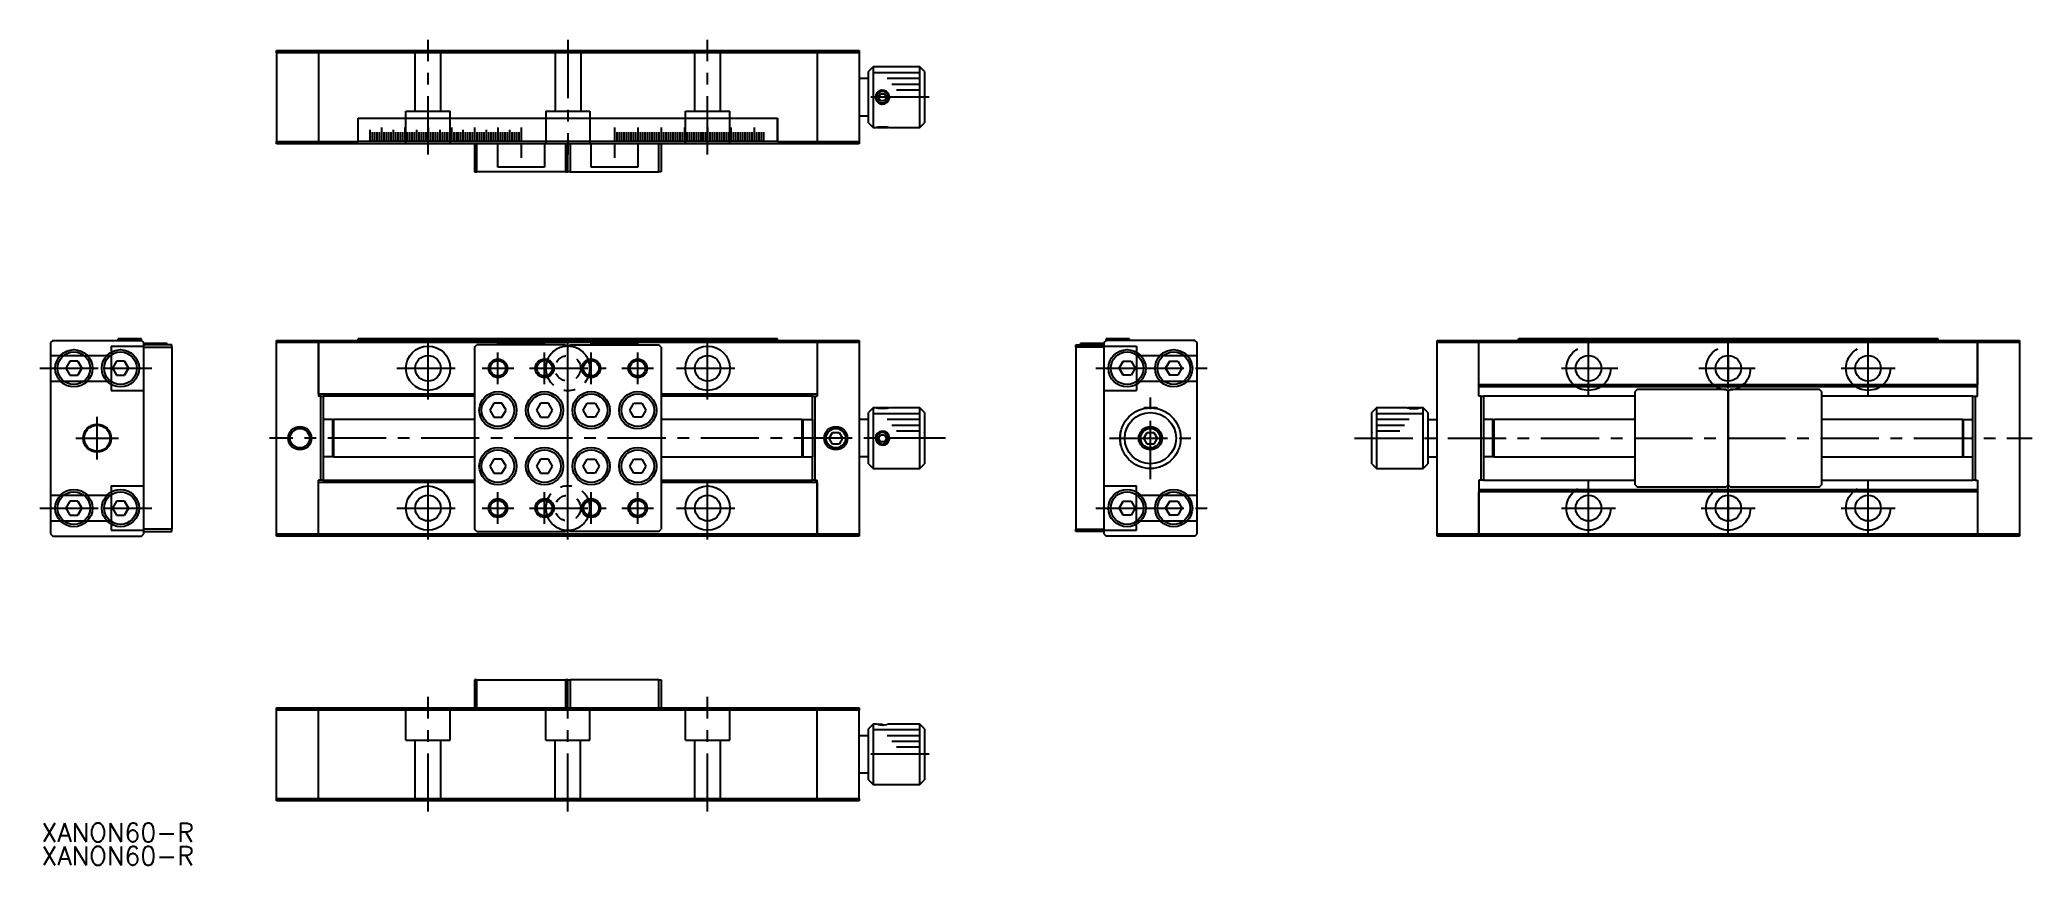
# Model space of a CAD drawing. Extents: x 15 to 442, y 13 to 190.
import ezdxf

# ---------------------------------------------------------------- set-up
doc = ezdxf.new("R2010")
doc.units = 0
doc.header["$LTSCALE"] = 10
for name, pattern in [('CENTER', [2, 1.25, -0.25, 0.25, -0.25]), ('DASHED', [3.5, 2, -1.5]), ('DOT', [0.5, 0.25, -0.25])]:
    doc.linetypes.add(name, pattern=pattern)
doc.layers.get('0').update_dxf_attribs({"linetype": 'CONTINUOUS'})
doc.layers.add('CENTER', color=1, linetype='CENTER')
doc.styles.get("Standard").update_dxf_attribs({"font": 'txt.shx', "bigfont": '@extfont2.shx'})

msp = doc.modelspace()

# ---------------------------------------------------------------- texts
at = {"color": 7, "linetype": 'CONTINUOUS'}
for p in [(15.017969, 18.216667), (15.017969, 13.216667)]:
    msp.add_text('XANON60-R', height=4, dxfattribs=at).set_placement(p)

# ---------------------------------------------------------------- blocks, each defined once
blk = doc.blocks.new('AID1672')
at = {"color": 3, "linetype": 'DOT'}
for centre in [(127.997011, 119.825), (127.997011, 89.825)]:
    blk.add_circle(centre, 2.75, dxfattribs=at)
blk = doc.blocks.new('AID1677')
at = {"color": 3, "linetype": 'DOT'}
blk.add_arc((127.997011, 89.825), 4.75, 19.265464, 160.734536, dxfattribs=at)
blk = doc.blocks.new('AID1680')
at = {"color": 3, "linetype": 'DOT'}
blk.add_arc((127.997011, 119.825), 4.75, 199.265465, 340.734535, dxfattribs=at)

# ---------------------------------------------------------------- linework, layer by layer
at = {"color": 7, "linetype": 'CONTINUOUS'}
for p, q in [((65.497011, 188), (74.497011, 188)), ((65.497011, 187.5), (65.497011, 188)), ((74.497011, 187.5), (65.497011, 187.5)), ((65.497011, 187.5), (65.497011, 168.5)), ((74.497011, 188), (74.497011, 187.5)), ((74.497011, 187.5), (74.497011, 188)), ((74.497011, 188), (181.497011, 188)), ((74.497011, 187.5), (74.497011, 185)), ((181.497011, 187.5), (74.497011, 187.5)), ((74.497011, 187.5), (74.497011, 168.5)), ((74.497011, 185), (74.497011, 181)), ((181.497011, 188), (190.497011, 188)), ((181.497011, 187.5), (181.497011, 188)), ((181.497011, 188), (181.497011, 187.5)), ((190.497011, 187.5), (181.497011, 187.5)), ((181.497011, 187.5), (181.497011, 185)), ((181.497011, 187.5), (181.497011, 168.5)), ((181.497011, 185), (181.497011, 181)), ((190.497011, 188), (190.497011, 187.5)), ((190.497011, 187.5), (190.497011, 168.5)), ((193.497011, 184.5), (192.497011, 183.5)), ((193.497011, 184.5), (193.497011, 171.5)), ((203.497011, 184.5), (193.497011, 184.5)), ((203.497011, 171.5), (203.497011, 184.5)), ((204.497011, 183.5), (203.497011, 184.5)), ((74.497011, 181), (74.497011, 175)), ((181.497011, 181), (181.497011, 175)), ((192.497011, 182), (190.497011, 182)), ((192.497011, 172.5), (192.497011, 183.5)), ((204.497011, 183.5), (204.497011, 172.5)), ((194.630986, 178), (195.063999, 178.75)), ((195.063999, 177.25), (194.630986, 178)), ((195.063999, 178.75), (195.930024, 178.75)), ((195.930024, 177.25), (195.063999, 177.25)), ((195.930024, 178.75), (196.363037, 178)), ((196.363037, 178), (195.930024, 177.25)), ((196.746988, 178.007587), (196.741029, 178.122152)), ((196.746524, 177.965102), (196.746988, 178.007587)), ((74.497011, 175), (74.497011, 171)), ((82.997011, 168.5), (82.997011, 173.5)), ((82.997011, 173.5), (172.997011, 173.5)), ((172.997011, 173.5), (172.997011, 168.5)), ((172.997011, 168.5), (172.997011, 173.5)), ((181.497011, 175), (181.497011, 171)), ((190.497011, 174), (192.497011, 174)), ((192.497011, 172.5), (193.497011, 171.5)), ((193.497011, 171.5), (193.997353, 171.5)), ((194.211196, 171.5), (194.240074, 171.485561)), ((194.240074, 171.485561), (194.240227, 171.485484)), ((194.240227, 171.485484), (194.247011, 171.482092)), ((194.247011, 171.482092), (194.254027, 171.482092)), ((194.254027, 171.482092), (195.497011, 171.482092)), ((194.564868, 171.607092), (196.42918, 171.607092)), ((195.497011, 171.482092), (196.747011, 171.482092)), ((196.747011, 171.482092), (196.752903, 171.485038)), ((196.752903, 171.485038), (196.753787, 171.48548)), ((196.753787, 171.48548), (196.782827, 171.5)), ((196.996739, 171.5), (203.497011, 171.5)), ((203.497011, 171.5), (204.497011, 172.5)), ((65.497011, 168.5), (74.497011, 168.5)), ((65.497011, 168), (65.497011, 168.5)), ((74.497011, 168), (65.497011, 168)), ((74.497011, 171), (74.497011, 168.5)), ((74.497011, 168.5), (74.497011, 168)), ((74.497011, 168), (74.497011, 168.5)), ((74.497011, 168.5), (82.987011, 168.5)), ((181.497011, 168), (74.497011, 168)), ((85.497011, 168.5), (82.997011, 168.5)), ((85.997011, 168.5), (85.497011, 168.5)), ((86.497011, 168.5), (85.997011, 168.5)), ((86.997011, 168.5), (86.497011, 168.5)), ((87.497011, 168.5), (86.997011, 168.5)), ((87.997011, 168.5), (87.497011, 168.5)), ((88.497011, 168.5), (87.997011, 168.5)), ((88.997011, 168.5), (88.497011, 168.5)), ((89.497011, 168.5), (88.997011, 168.5)), ((89.997011, 168.5), (89.497011, 168.5)), ((90.497011, 168.5), (89.997011, 168.5)), ((90.997011, 168.5), (90.497011, 168.5)), ((91.497011, 168.5), (90.997011, 168.5)), ((91.997011, 168.5), (91.497011, 168.5)), ((92.497011, 168.5), (91.997011, 168.5)), ((92.997011, 168.5), (92.497011, 168.5)), ((93.497011, 168.5), (92.997011, 168.5)), ((93.997011, 168.5), (93.497011, 168.5)), ((94.497011, 168.5), (93.997011, 168.5)), ((94.997011, 168.5), (94.497011, 168.5)), ((95.497011, 168.5), (94.997011, 168.5)), ((95.997011, 168.5), (95.497011, 168.5)), ((96.497011, 168.5), (95.997011, 168.5)), ((96.997011, 168.5), (96.497011, 168.5)), ((97.497011, 168.5), (96.997011, 168.5)), ((97.997011, 168.5), (97.497011, 168.5)), ((98.497011, 168.5), (97.997011, 168.5)), ((98.997011, 168.5), (98.497011, 168.5)), ((99.497011, 168.5), (98.997011, 168.5)), ((99.997011, 168.5), (99.497011, 168.5)), ((100.497011, 168.5), (99.997011, 168.5)), ((100.997011, 168.5), (100.497011, 168.5)), ((101.497011, 168.5), (100.997011, 168.5)), ((101.997011, 168.5), (101.497011, 168.5)), ((102.497011, 168.5), (101.997011, 168.5)), ((102.997011, 168.5), (102.497011, 168.5)), ((103.497011, 168.5), (102.997011, 168.5)), ((103.997011, 168.5), (103.497011, 168.5)), ((104.497011, 168.5), (103.997011, 168.5)), ((104.997011, 168.5), (104.497011, 168.5)), ((105.497011, 168.5), (104.997011, 168.5)), ((105.997011, 168.5), (105.497011, 168.5)), ((106.497011, 168.5), (105.997011, 168.5)), ((106.997011, 168.5), (106.497011, 168.5)), ((107.497011, 168.5), (106.997011, 168.5)), ((107.997011, 168.5), (107.497011, 168.5)), ((108.497011, 168.5), (107.997011, 168.5)), ((107.997011, 168), (107.997011, 162)), ((108.997011, 168.5), (108.497011, 168.5)), ((108.497011, 162), (108.497011, 168)), ((109.497011, 168.5), (108.997011, 168.5)), ((109.997011, 168.5), (109.497011, 168.5)), ((110.497011, 168.5), (109.997011, 168.5)), ((110.997011, 168.5), (110.497011, 168.5)), ((111.497011, 168.5), (110.997011, 168.5)), ((111.997011, 168.5), (111.497011, 168.5)), ((112.497011, 168.5), (111.997011, 168.5)), ((112.997011, 168.5), (112.497011, 168.5)), ((113.497011, 168.5), (112.997011, 168.5)), ((112.997011, 163), (112.997011, 168)), ((113.997011, 168.5), (113.497011, 168.5)), ((114.497011, 168.5), (113.997011, 168.5)), ((114.997011, 168.5), (114.497011, 168.5)), ((115.497011, 168.5), (114.997011, 168.5)), ((115.997011, 168.5), (115.497011, 168.5)), ((116.497011, 168.5), (115.997011, 168.5)), ((116.997011, 168.5), (116.497011, 168.5)), ((117.497011, 168.5), (116.997011, 168.5)), ((117.997011, 168.5), (117.497011, 168.5)), ((137.997011, 168.5), (117.997011, 168.5)), ((122.997011, 168), (122.997011, 163)), ((127.497011, 168), (127.497011, 162)), ((127.997011, 162), (127.997011, 168)), ((127.997011, 162), (127.997011, 168)), ((128.497011, 168), (128.497011, 162)), ((132.997011, 163), (132.997011, 168)), ((138.497011, 168.5), (137.997011, 168.5)), ((138.997011, 168.5), (138.497011, 168.5)), ((139.497011, 168.5), (138.997011, 168.5)), ((139.997011, 168.5), (139.497011, 168.5)), ((140.497011, 168.5), (139.997011, 168.5)), ((140.997011, 168.5), (140.497011, 168.5)), ((141.497011, 168.5), (140.997011, 168.5)), ((141.997011, 168.5), (141.497011, 168.5)), ((142.497011, 168.5), (141.997011, 168.5)), ((142.997011, 168.5), (142.497011, 168.5)), ((143.497011, 168.5), (142.997011, 168.5)), ((142.997011, 168), (142.997011, 163)), ((143.997011, 168.5), (143.497011, 168.5)), ((144.497011, 168.5), (143.997011, 168.5)), ((144.997011, 168.5), (144.497011, 168.5)), ((145.497011, 168.5), (144.997011, 168.5)), ((145.997011, 168.5), (145.497011, 168.5)), ((146.497011, 168.5), (145.997011, 168.5)), ((146.997011, 168.5), (146.497011, 168.5)), ((147.497011, 168.5), (146.997011, 168.5)), ((147.997011, 168.5), (147.497011, 168.5)), ((147.497011, 162), (147.497011, 168)), ((148.497011, 168.5), (147.997011, 168.5)), ((147.997011, 168), (147.997011, 162)), ((148.997011, 168.5), (148.497011, 168.5)), ((149.497011, 168.5), (148.997011, 168.5)), ((149.997011, 168.5), (149.497011, 168.5)), ((150.497011, 168.5), (149.997011, 168.5)), ((150.997011, 168.5), (150.497011, 168.5)), ((151.497011, 168.5), (150.997011, 168.5)), ((151.997011, 168.5), (151.497011, 168.5)), ((152.497011, 168.5), (151.997011, 168.5)), ((152.997011, 168.5), (152.497011, 168.5)), ((153.497011, 168.5), (152.997011, 168.5)), ((153.997011, 168.5), (153.497011, 168.5)), ((154.497011, 168.5), (153.997011, 168.5)), ((154.997011, 168.5), (154.497011, 168.5)), ((155.497011, 168.5), (154.997011, 168.5)), ((155.997011, 168.5), (155.497011, 168.5)), ((156.497011, 168.5), (155.997011, 168.5)), ((156.997011, 168.5), (156.497011, 168.5)), ((157.497011, 168.5), (156.997011, 168.5)), ((157.997011, 168.5), (157.497011, 168.5)), ((158.497011, 168.5), (157.997011, 168.5)), ((158.997011, 168.5), (158.497011, 168.5)), ((159.497011, 168.5), (158.997011, 168.5)), ((159.997011, 168.5), (159.497011, 168.5)), ((160.497011, 168.5), (159.997011, 168.5)), ((160.997011, 168.5), (160.497011, 168.5)), ((161.497011, 168.5), (160.997011, 168.5)), ((161.997011, 168.5), (161.497011, 168.5)), ((162.497011, 168.5), (161.997011, 168.5)), ((162.997011, 168.5), (162.497011, 168.5)), ((163.497011, 168.5), (162.997011, 168.5)), ((163.997011, 168.5), (163.497011, 168.5)), ((164.497011, 168.5), (163.997011, 168.5)), ((164.997011, 168.5), (164.497011, 168.5)), ((165.497011, 168.5), (164.997011, 168.5)), ((165.997011, 168.5), (165.497011, 168.5)), ((166.497011, 168.5), (165.997011, 168.5)), ((166.997011, 168.5), (166.497011, 168.5)), ((167.497011, 168.5), (166.997011, 168.5)), ((167.997011, 168.5), (167.497011, 168.5)), ((168.497011, 168.5), (167.997011, 168.5)), ((168.997011, 168.5), (168.497011, 168.5)), ((169.497011, 168.5), (168.997011, 168.5)), ((169.997011, 168.5), (169.497011, 168.5)), ((172.997011, 168.5), (169.997011, 168.5)), ((173.007011, 168.5), (181.497011, 168.5)), ((181.497011, 171), (181.497011, 168.5)), ((181.497011, 168.5), (190.497011, 168.5)), ((181.497011, 168), (181.497011, 168.5)), ((181.497011, 168.5), (181.497011, 168)), ((190.497011, 168), (181.497011, 168)), ((190.497011, 168.5), (190.497011, 168)), ((122.997011, 163), (112.997011, 163)), ((142.997011, 163), (132.997011, 163)), ((107.997011, 162), (108.497011, 162)), ((127.497011, 162), (108.497011, 162)), ((127.497011, 162), (127.997011, 162)), ((128.497011, 162), (127.997011, 162)), ((128.497011, 162), (147.497011, 162)), ((147.997011, 162), (147.497011, 162)), ((17.5, 125.825), (17, 125.325)), ((17, 125.325), (17, 84.325)), ((17.5, 125.825), (36.5, 125.825)), ((31.5, 126.125), (31.971875, 126.125)), ((36.5, 126.125), (31.5, 126.125)), ((31.5, 125.825), (31.5, 126.125)), ((32.022737, 126.125), (31.894792, 126.125)), ((31.894792, 126.125), (31.971819, 126.125)), ((32.0228, 126.125), (31.9, 126.125)), ((31.971817, 126.125), (31.9, 126.125)), ((31.9, 126.125), (32.022681, 126.125)), ((32.115234, 126.125), (31.9, 126.125)), ((31.9, 126.125), (32.019275, 126.125)), ((32.019312, 126.125), (31.9, 126.125)), ((31.9, 126.125), (32.019852, 126.125)), ((31.9, 126.125), (31.990262, 126.125)), ((31.9, 126.125), (31.989758, 126.125)), ((32.019312, 126.125), (31.9, 126.125)), ((31.9, 126.125), (31.989145, 126.125)), ((32.018048, 126.125), (31.9, 126.125)), ((31.903409, 126.125), (32.019023, 126.125)), ((32.019001, 126.125), (31.903409, 126.125)), ((31.903409, 126.125), (32.019023, 126.125)), ((32.019001, 126.125), (31.903409, 126.125)), ((31.903409, 126.125), (32.019023, 126.125)), ((32.019001, 126.125), (31.903409, 126.125)), ((31.903409, 126.125), (32.019023, 126.125)), ((32.019001, 126.125), (31.903409, 126.125)), ((31.903409, 126.125), (31.989467, 126.125)), ((32.017569, 126.125), (31.903409, 126.125)), ((31.903409, 126.125), (31.989467, 126.125)), ((32.017569, 126.125), (31.903409, 126.125)), ((31.903409, 126.125), (31.989467, 126.125)), ((32.019001, 126.125), (31.903409, 126.125)), ((31.906818, 126.125), (32.036329, 126.125)), ((33.1, 126.125), (31.906818, 126.125)), ((31.906818, 126.125), (32.01899, 126.125)), ((32.019039, 126.125), (31.906818, 126.125)), ((31.906818, 126.125), (32.01899, 126.125)), ((32.019039, 126.125), (31.906818, 126.125)), ((31.906818, 126.125), (31.986152, 126.125)), ((32.001154, 126.125), (31.906818, 126.125)), ((31.906818, 126.125), (31.986152, 126.125)), ((32.019131, 126.125), (31.906818, 126.125)), ((31.906818, 126.125), (31.986152, 126.125)), ((32.019039, 126.125), (31.906818, 126.125)), ((31.910227, 126.125), (32.022727, 126.125)), ((32.022727, 126.125), (31.910227, 126.125)), ((31.910227, 126.125), (32.022727, 126.125)), ((32.022727, 126.125), (31.910227, 126.125)), ((31.910227, 126.125), (31.971875, 126.125)), ((31.971875, 126.125), (31.910227, 126.125)), ((31.910227, 126.125), (31.971875, 126.125)), ((31.971875, 126.125), (31.910227, 126.125)), ((31.917045, 126.125), (32.022727, 126.125)), ((32.022727, 126.125), (31.917045, 126.125)), ((31.917045, 126.125), (31.971875, 126.125)), ((31.971875, 126.125), (31.917045, 126.125)), ((32.967072, 126.125), (32.974412, 126.125)), ((33.089773, 126.125), (32.969818, 126.125)), ((33.093181, 126.125), (32.970382, 126.125)), ((33.1, 126.125), (32.970401, 126.125)), ((33.1, 126.125), (32.970401, 126.125)), ((33.1, 126.125), (32.970401, 126.125)), ((33.1, 126.125), (32.970401, 126.125)), ((33.093182, 126.125), (32.970407, 126.125)), ((33.096591, 126.125), (32.970407, 126.125)), ((32.97396, 126.125), (32.970407, 126.125)), ((32.97396, 126.125), (32.970407, 126.125)), ((33.096591, 126.125), (32.970407, 126.125)), ((32.970443, 126.125), (33.096591, 126.125)), ((33.079545, 126.125), (32.970455, 126.125)), ((32.970455, 126.125), (33.079545, 126.125)), ((33.089773, 126.125), (32.970455, 126.125)), ((32.970455, 126.125), (33.089773, 126.125)), ((33.096591, 126.125), (32.970455, 126.125)), ((33.105208, 126.125), (32.970473, 126.125)), ((32.970473, 126.125), (33.096591, 126.125)), ((32.970473, 126.125), (33.096591, 126.125)), ((32.970473, 126.125), (33.096591, 126.125)), ((32.970473, 126.125), (33.096591, 126.125)), ((32.970483, 126.125), (33.1, 126.125)), ((32.970483, 126.125), (33.1, 126.125)), ((32.970483, 126.125), (33.1, 126.125)), ((32.970485, 126.125), (33.093181, 126.125)), ((32.970488, 126.125), (33.093182, 126.125)), ((33.096591, 126.125), (32.97396, 126.125)), ((33.096591, 126.125), (32.97396, 126.125)), ((33.089773, 126.125), (32.974159, 126.125)), ((32.974412, 126.125), (33.089773, 126.125)), ((33.093182, 126.125), (32.991206, 126.125)), ((33.096591, 126.125), (33.000825, 126.125)), ((33.096591, 126.125), (33.000825, 126.125)), ((33.096591, 126.125), (33.000825, 126.125)), ((33.093181, 126.125), (33.001413, 126.125)), ((33.1, 126.125), (33.002686, 126.125)), ((33.028113, 126.125), (33.096591, 126.125)), ((33.028125, 126.125), (36.5, 126.125)), ((33.096591, 126.125), (33.028125, 126.125)), ((33.089773, 126.125), (33.028125, 126.125)), ((33.028125, 126.125), (33.089773, 126.125)), ((33.079545, 126.125), (33.028125, 126.125)), ((33.028125, 126.125), (33.079545, 126.125)), ((33.028143, 126.125), (33.1, 126.125)), ((33.028143, 126.125), (33.1, 126.125)), ((33.028143, 126.125), (33.1, 126.125)), ((33.02817, 126.125), (33.093182, 126.125)), ((33.028176, 126.125), (33.105208, 126.125)), ((33.028186, 126.125), (33.093181, 126.125)), ((33.028204, 126.125), (33.089773, 126.125)), ((33.028209, 126.125), (33.096591, 126.125)), ((33.028209, 126.125), (33.096591, 126.125)), ((33.028209, 126.125), (33.096591, 126.125)), ((33.5, 126.125), (34.5, 126.125)), ((33.5, 126.125), (34.5, 126.125)), ((33.5, 126.125), (34.5, 126.125)), ((33.5, 126.125), (34.5, 126.125)), ((33.5, 126.125), (34.5, 126.125)), ((33.5, 126.125), (34.5, 126.125)), ((33.5, 126.125), (34.5, 126.125)), ((33.5, 126.125), (34, 126.125)), ((33.5, 126.125), (34, 126.125)), ((33.5, 126.125), (34, 126.125)), ((33.5, 126.125), (34, 126.125)), ((33.5, 126.125), (34, 126.125)), ((33.5, 126.125), (34, 126.125)), ((33.5, 126.125), (34, 126.125)), ((34, 126.125), (34.5, 126.125)), ((34, 126.125), (34.5, 126.125)), ((34, 126.125), (34.5, 126.125)), ((34, 126.125), (34.5, 126.125)), ((34, 126.125), (34.5, 126.125)), ((34, 126.125), (34.5, 126.125)), ((34, 126.125), (34.5, 126.125)), ((34, 126.125), (34.5, 126.125)), ((34, 126.125), (34.5, 126.125)), ((34, 126.125), (34.5, 126.125)), ((34, 126.125), (34.5, 126.125)), ((34, 126.125), (34.5, 126.125)), ((34, 126.125), (34.5, 126.125)), ((34, 126.125), (36.5, 126.125)), ((34.5, 126.125), (36.5, 126.125)), ((34.5, 126.125), (36.5, 126.125)), ((34.5, 126.125), (36.5, 126.125)), ((34.5, 126.125), (36.5, 126.125)), ((34.5, 126.125), (36.5, 126.125)), ((34.5, 126.125), (36.5, 126.125)), ((34.5, 126.125), (36.5, 126.125)), ((34.5, 126.125), (36.5, 126.125)), ((34.5, 126.125), (36.5, 126.125)), ((34.5, 126.125), (36.5, 126.125)), ((34.5, 126.125), (36.5, 126.125)), ((34.5, 126.125), (36.5, 126.125)), ((34.5, 126.125), (36.5, 126.125)), ((34.5, 126.125), (36.5, 126.125)), ((34.5, 126.125), (36.5, 126.125)), ((34.5, 126.125), (36.5, 126.125)), ((34.5, 126.125), (36.5, 126.125)), ((34.5, 126.125), (36.5, 126.125)), ((34.5, 126.125), (36.5, 126.125)), ((34.5, 126.125), (36.5, 126.125)), ((34.5, 126.125), (36.5, 126.125)), ((34.5, 126.125), (36.5, 126.125)), ((34.5, 126.125), (36.5, 126.125)), ((34.5, 126.125), (36.5, 126.125)), ((34.5, 126.125), (36.5, 126.125)), ((34.5, 126.125), (36.5, 126.125)), ((34.5, 126.125), (36.5, 126.125)), ((34.5, 126.125), (36.5, 126.125)), ((34.5, 126.125), (36.5, 126.125)), ((34.5, 126.125), (36.5, 126.125)), ((34.5, 126.125), (36.5, 126.125)), ((34.5, 126.125), (36.5, 126.125)), ((34.5, 126.125), (36.5, 126.125)), ((34.5, 126.125), (36.5, 126.125)), ((34.5, 126.125), (36.5, 126.125)), ((34.5, 126.125), (36.5, 126.125)), ((34.5, 126.125), (36.5, 126.125)), ((34.5, 126.125), (36.5, 126.125)), ((34.5, 126.125), (36.5, 126.125)), ((34.5, 126.125), (36.5, 126.125)), ((34.5, 126.125), (36.5, 126.125)), ((34.5, 126.125), (36.5, 126.125)), ((34.5, 126.125), (36.5, 126.125)), ((34.5, 126.125), (36.5, 126.125)), ((34.5, 126.125), (36.5, 126.125)), ((34.5, 126.125), (36.5, 126.125)), ((34.5, 126.125), (36.5, 126.125)), ((34.5, 126.125), (36.5, 126.125)), ((34.5, 126.125), (36.5, 126.125)), ((34.5, 126.125), (36.5, 126.125)), ((34.5, 126.125), (36.5, 126.125)), ((34.5, 126.125), (36.5, 126.125)), ((34.5, 126.125), (36.5, 126.125)), ((34.5, 126.125), (36.5, 126.125)), ((34.5, 126.125), (36.5, 126.125)), ((34.5, 126.125), (36.5, 126.125)), ((34.5, 126.125), (36.5, 126.125)), ((34.5, 126.125), (36.5, 126.125)), ((34.5, 126.125), (36.5, 126.125)), ((34.5, 126.125), (36.5, 126.125)), ((34.5, 126.125), (36.5, 126.125)), ((34.5, 126.125), (36.5, 126.125)), ((34.5, 126.125), (36.5, 126.125)), ((34.5, 126.125), (36.5, 126.125)), ((34.5, 126.125), (36.5, 126.125)), ((34.5, 126.125), (36.5, 126.125)), ((34.5, 126.125), (36.5, 126.125)), ((34.5, 126.125), (36.5, 126.125)), ((34.5, 126.125), (36.5, 126.125)), ((34.5, 126.125), (36.5, 126.125)), ((34.5, 126.125), (36.5, 126.125)), ((34.5, 126.125), (36.5, 126.125)), ((34.5, 126.125), (36.5, 126.125)), ((34.5, 126.125), (36.5, 126.125)), ((34.5, 126.125), (36.5, 126.125)), ((34.5, 126.125), (36.5, 126.125)), ((34.5, 126.125), (36.5, 126.125)), ((34.5, 126.125), (36.5, 126.125)), ((34.5, 126.125), (36.5, 126.125)), ((34.5, 126.125), (36.5, 126.125)), ((34.5, 126.125), (36.5, 126.125)), ((34.5, 126.125), (36.5, 126.125)), ((34.5, 126.125), (36.5, 126.125)), ((34.5, 126.125), (36.5, 126.125)), ((34.5, 126.125), (36.5, 126.125)), ((34.5, 126.125), (36.5, 126.125)), ((34.5, 126.125), (36.5, 126.125)), ((34.5, 126.125), (36.5, 126.125)), ((34.5, 126.125), (36.5, 126.125)), ((34.5, 126.125), (36.5, 126.125)), ((34.5, 126.125), (36.5, 126.125)), ((34.5, 126.125), (36.5, 126.125)), ((34.5, 126.125), (36.5, 126.125)), ((34.5, 126.125), (36.5, 126.125)), ((34.5, 126.125), (36.5, 126.125)), ((34.5, 126.125), (36.5, 126.125)), ((34.5, 126.125), (36.5, 126.125)), ((34.5, 126.125), (36.5, 126.125)), ((34.5, 126.125), (36.5, 126.125)), ((34.5, 126.125), (36.5, 126.125)), ((34.5, 126.125), (36.5, 126.125)), ((34.5, 126.125), (36.5, 126.125)), ((34.5, 126.125), (36.5, 126.125)), ((34.5, 126.125), (36.5, 126.125)), ((34.5, 126.125), (36.5, 126.125)), ((34.5, 126.125), (36.5, 126.125)), ((34.5, 126.125), (36.5, 126.125)), ((34.5, 126.125), (36.5, 126.125)), ((34.5, 126.125), (36.5, 126.125)), ((34.5, 126.125), (36.5, 126.125)), ((34.5, 126.125), (36.5, 126.125)), ((34.5, 126.125), (36.5, 126.125)), ((34.5, 126.125), (36.5, 126.125)), ((34.5, 126.125), (36.5, 126.125)), ((34.5, 126.125), (36.5, 126.125)), ((34.5, 126.125), (36.5, 126.125)), ((34.5, 126.125), (36.5, 126.125)), ((34.5, 126.125), (36.5, 126.125)), ((34.5, 126.125), (36.5, 126.125)), ((34.5, 126.125), (36.5, 126.125)), ((34.5, 126.125), (36.5, 126.125)), ((34.5, 126.125), (36.5, 126.125)), ((34.5, 126.125), (36.5, 126.125)), ((34.5, 126.125), (36.5, 126.125)), ((34.5, 126.125), (36.5, 126.125)), ((34.5, 126.125), (36.5, 126.125)), ((34.5, 126.125), (36.5, 126.125)), ((34.5, 126.125), (36.5, 126.125)), ((34.5, 126.125), (36.5, 126.125)), ((34.5, 126.125), (36.5, 126.125)), ((36.5, 125.825), (36.5, 126.125)), ((37, 125.325), (36.5, 125.825)), ((37, 84.325), (37, 125.325)), ((42, 125.125), (37, 125.125)), ((43, 124.825), (37, 124.825)), ((37, 124.325), (43, 124.325)), ((42, 124.825), (42, 125.125)), ((43, 124.325), (43, 124.825)), ((43, 124.325), (43, 85.325)), ((65.497011, 125.825), (74.497011, 125.825)), ((65.497011, 125.325), (65.497011, 125.825)), ((74.497011, 125.325), (65.497011, 125.325)), ((65.497011, 84.325), (65.497011, 125.325)), ((74.497011, 125.825), (74.497011, 125.325)), ((74.497011, 125.325), (74.497011, 125.825)), ((74.497011, 125.825), (82.997011, 125.825)), ((74.497011, 125.325), (74.497011, 121.825)), ((74.497011, 119.827837), (74.497011, 125.325)), ((181.497011, 125.325), (74.497011, 125.325)), ((82.997011, 125.825), (82.997011, 126.125)), ((85.497011, 126.125), (82.997011, 126.125)), ((82.997011, 125.825), (128.187877, 125.825)), ((82.997011, 125.825), (128.187877, 125.825)), ((85.997011, 126.125), (85.497011, 126.125)), ((86.497011, 126.125), (85.997011, 126.125)), ((86.997011, 126.125), (86.497011, 126.125)), ((87.497011, 126.125), (86.997011, 126.125)), ((87.997011, 126.125), (87.497011, 126.125)), ((88.497011, 126.125), (87.997011, 126.125)), ((88.997011, 126.125), (88.497011, 126.125)), ((89.497011, 126.125), (88.997011, 126.125)), ((89.997011, 126.125), (89.497011, 126.125)), ((90.497011, 126.125), (89.997011, 126.125)), ((90.997011, 126.125), (90.497011, 126.125)), ((91.497011, 126.125), (90.997011, 126.125)), ((91.997011, 126.125), (91.497011, 126.125)), ((92.497011, 126.125), (91.997011, 126.125)), ((92.997011, 126.125), (92.497011, 126.125)), ((93.497011, 126.125), (92.997011, 126.125)), ((93.997011, 126.125), (93.497011, 126.125)), ((94.497011, 126.125), (93.997011, 126.125)), ((94.997011, 126.125), (94.497011, 126.125)), ((95.497011, 126.125), (94.997011, 126.125)), ((95.997011, 126.125), (95.497011, 126.125)), ((96.497011, 126.125), (95.997011, 126.125)), ((96.997011, 126.125), (96.497011, 126.125)), ((97.497011, 126.125), (96.997011, 126.125)), ((97.997011, 126.125), (97.497011, 126.125)), ((98.497011, 126.125), (97.997011, 126.125)), ((98.997011, 126.125), (98.497011, 126.125)), ((99.497011, 126.125), (98.997011, 126.125)), ((99.997011, 126.125), (99.497011, 126.125)), ((100.497011, 126.125), (99.997011, 126.125)), ((100.997011, 126.125), (100.497011, 126.125)), ((101.497011, 126.125), (100.997011, 126.125)), ((101.997011, 126.125), (101.497011, 126.125)), ((102.497011, 126.125), (101.997011, 126.125)), ((102.997011, 126.125), (102.497011, 126.125)), ((103.497011, 126.125), (102.997011, 126.125)), ((103.997011, 126.125), (103.497011, 126.125)), ((104.497011, 126.125), (103.997011, 126.125)), ((104.997011, 126.125), (104.497011, 126.125)), ((105.497011, 126.125), (104.997011, 126.125)), ((105.997011, 126.125), (105.497011, 126.125)), ((106.497011, 126.125), (105.997011, 126.125)), ((106.997011, 126.125), (106.497011, 126.125)), ((107.497011, 126.125), (106.997011, 126.125)), ((107.997011, 126.125), (107.497011, 126.125)), ((108.497011, 126.125), (107.997011, 126.125)), ((107.997011, 124.325), (108.497011, 124.825)), ((107.997011, 124.325), (107.997011, 85.325)), ((108.997011, 126.125), (108.497011, 126.125)), ((127.497011, 124.825), (108.497011, 124.825)), ((109.497011, 126.125), (108.997011, 126.125)), ((109.997011, 126.125), (109.497011, 126.125)), ((110.497011, 126.125), (109.997011, 126.125)), ((110.997011, 126.125), (110.497011, 126.125)), ((111.497011, 126.125), (110.997011, 126.125)), ((111.997011, 126.125), (111.497011, 126.125)), ((112.497011, 126.125), (111.997011, 126.125)), ((112.997011, 126.125), (112.497011, 126.125)), ((113.497011, 126.125), (112.997011, 126.125)), ((122.997011, 125.125), (112.997011, 125.125)), ((112.997011, 124.825), (112.997011, 125.125)), ((113.997011, 126.125), (113.497011, 126.125)), ((114.497011, 126.125), (113.997011, 126.125)), ((114.997011, 126.125), (114.497011, 126.125)), ((115.497011, 126.125), (114.997011, 126.125)), ((115.997011, 126.125), (115.497011, 126.125)), ((116.497011, 126.125), (115.997011, 126.125)), ((116.997011, 126.125), (116.497011, 126.125)), ((117.497011, 126.125), (116.997011, 126.125)), ((117.997011, 126.125), (117.497011, 126.125)), ((137.997011, 126.125), (117.997011, 126.125)), ((122.997011, 124.825), (122.997011, 125.125)), ((127.497011, 124.825), (127.997011, 124.325)), ((128.497011, 124.825), (127.997011, 124.325)), ((127.997011, 85.325), (127.997011, 124.325)), ((127.997011, 85.325), (127.997011, 124.325)), ((128.187877, 125.825), (172.997011, 125.825)), ((128.187877, 125.825), (172.997011, 125.825)), ((128.497011, 124.825), (147.497011, 124.825)), ((142.997011, 125.125), (132.997011, 125.125)), ((132.997011, 124.825), (132.997011, 125.125)), ((138.497011, 126.125), (137.997011, 126.125)), ((138.997011, 126.125), (138.497011, 126.125)), ((139.497011, 126.125), (138.997011, 126.125)), ((139.997011, 126.125), (139.497011, 126.125)), ((140.497011, 126.125), (139.997011, 126.125)), ((140.997011, 126.125), (140.497011, 126.125)), ((141.497011, 126.125), (140.997011, 126.125)), ((141.997011, 126.125), (141.497011, 126.125)), ((142.497011, 126.125), (141.997011, 126.125)), ((142.997011, 126.125), (142.497011, 126.125)), ((143.497011, 126.125), (142.997011, 126.125)), ((142.997011, 124.825), (142.997011, 125.125)), ((143.997011, 126.125), (143.497011, 126.125)), ((144.497011, 126.125), (143.997011, 126.125)), ((144.997011, 126.125), (144.497011, 126.125)), ((145.497011, 126.125), (144.997011, 126.125)), ((145.997011, 126.125), (145.497011, 126.125)), ((146.497011, 126.125), (145.997011, 126.125)), ((146.997011, 126.125), (146.497011, 126.125)), ((147.497011, 126.125), (146.997011, 126.125)), ((147.997011, 126.125), (147.497011, 126.125)), ((147.997011, 124.325), (147.497011, 124.825)), ((148.497011, 126.125), (147.997011, 126.125)), ((147.997011, 124.325), (147.997011, 85.325)), ((148.997011, 126.125), (148.497011, 126.125)), ((149.497011, 126.125), (148.997011, 126.125)), ((149.997011, 126.125), (149.497011, 126.125)), ((150.497011, 126.125), (149.997011, 126.125)), ((150.997011, 126.125), (150.497011, 126.125)), ((151.497011, 126.125), (150.997011, 126.125)), ((151.997011, 126.125), (151.497011, 126.125)), ((152.497011, 126.125), (151.997011, 126.125)), ((152.997011, 126.125), (152.497011, 126.125)), ((153.497011, 126.125), (152.997011, 126.125)), ((153.997011, 126.125), (153.497011, 126.125)), ((154.497011, 126.125), (153.997011, 126.125)), ((154.997011, 126.125), (154.497011, 126.125)), ((155.497011, 126.125), (154.997011, 126.125)), ((155.997011, 126.125), (155.497011, 126.125)), ((156.497011, 126.125), (155.997011, 126.125)), ((156.997011, 126.125), (156.497011, 126.125)), ((157.497011, 126.125), (156.997011, 126.125)), ((157.997011, 126.125), (157.497011, 126.125)), ((158.497011, 126.125), (157.997011, 126.125)), ((158.997011, 126.125), (158.497011, 126.125)), ((159.497011, 126.125), (158.997011, 126.125)), ((159.997011, 126.125), (159.497011, 126.125)), ((160.497011, 126.125), (159.997011, 126.125)), ((160.997011, 126.125), (160.497011, 126.125)), ((161.497011, 126.125), (160.997011, 126.125)), ((161.997011, 126.125), (161.497011, 126.125)), ((162.497011, 126.125), (161.997011, 126.125)), ((162.997011, 126.125), (162.497011, 126.125)), ((163.497011, 126.125), (162.997011, 126.125)), ((163.997011, 126.125), (163.497011, 126.125)), ((164.497011, 126.125), (163.997011, 126.125)), ((164.997011, 126.125), (164.497011, 126.125)), ((165.497011, 126.125), (164.997011, 126.125)), ((165.997011, 126.125), (165.497011, 126.125)), ((166.497011, 126.125), (165.997011, 126.125)), ((166.997011, 126.125), (166.497011, 126.125)), ((167.497011, 126.125), (166.997011, 126.125)), ((167.997011, 126.125), (167.497011, 126.125)), ((168.497011, 126.125), (167.997011, 126.125)), ((168.997011, 126.125), (168.497011, 126.125)), ((169.497011, 126.125), (168.997011, 126.125)), ((169.997011, 126.125), (169.497011, 126.125)), ((172.997011, 126.125), (169.997011, 126.125)), ((172.997011, 125.825), (172.997011, 126.125)), ((172.997011, 125.825), (181.497011, 125.825)), ((181.497011, 125.825), (190.497011, 125.825)), ((181.497011, 125.325), (181.497011, 125.825)), ((181.497011, 125.825), (181.497011, 125.325)), ((181.497011, 125.325), (181.497011, 121.825)), ((190.497011, 125.325), (181.497011, 125.325)), ((181.497011, 125.325), (181.497011, 119.822066)), ((190.497011, 125.825), (190.497011, 125.325)), ((190.497011, 125.325), (190.497011, 84.325)), ((237, 124.325), (237, 124.825)), ((237, 124.825), (243, 124.825)), ((243, 124.325), (237, 124.325)), ((237, 124.325), (237, 85.325)), ((238, 124.825), (238, 125.125)), ((243, 125.125), (238, 125.125)), ((243.5, 125.825), (243, 125.325)), ((243, 125.325), (243, 84.325)), ((248.5, 126.125), (243.5, 126.125)), ((243.5, 125.825), (243.5, 126.125)), ((262.5, 125.825), (243.5, 125.825)), ((248.5, 125.825), (248.5, 126.125)), ((263, 125.325), (262.5, 125.825)), ((263, 84.325), (263, 125.325)), ((314.502989, 125.825), (323.502989, 125.825)), ((314.502989, 125.325), (314.502989, 125.825)), ((323.502989, 125.325), (314.502989, 125.325)), ((314.502989, 84.325), (314.502989, 125.325)), ((323.502989, 125.825), (323.502989, 125.325)), ((323.502989, 125.825), (430.502989, 125.825)), ((323.502989, 125.325), (323.502989, 125.825)), ((323.502989, 121.825), (323.502989, 125.325)), ((430.502989, 125.325), (323.502989, 125.325)), ((323.502989, 119.822066), (323.502989, 125.325)), ((332.002989, 125.825), (332.002989, 126.125)), ((422.002989, 126.125), (332.002989, 126.125)), ((422.002989, 125.825), (422.002989, 126.125)), ((430.502989, 125.825), (439.502989, 125.825)), ((430.502989, 125.325), (430.502989, 125.825)), ((430.502989, 125.825), (430.502989, 125.325)), ((430.502989, 121.825), (430.502989, 125.325)), ((439.502989, 125.325), (430.502989, 125.325)), ((430.502989, 125.325), (430.502989, 119.827814)), ((439.502989, 125.825), (439.502989, 125.325)), ((439.502989, 125.325), (439.502989, 84.325)), ((21.133975, 121.325), (20.267949, 119.825)), ((20.267949, 119.825), (21.133975, 118.325)), ((22.866025, 121.325), (21.133975, 121.325)), ((23.732051, 119.825), (22.866025, 121.325)), ((22.866025, 121.325), (23.732051, 119.825)), ((22.866025, 118.325), (23.732051, 119.825)), ((23.732051, 119.825), (22.866025, 118.325)), ((31.133975, 121.325), (30.267949, 119.825)), ((30.267949, 119.825), (31.133975, 118.325)), ((32.866025, 121.325), (31.133975, 121.325)), ((33.732051, 119.825), (32.866025, 121.325)), ((32.866025, 121.325), (33.732051, 119.825)), ((32.866025, 118.325), (33.732051, 119.825)), ((33.732051, 119.825), (32.866025, 118.325)), ((74.497011, 121.825), (74.497011, 119.827837)), ((74.497011, 119.827837), (74.497011, 117.825)), ((74.497011, 114.325), (74.497011, 119.827837)), ((181.497011, 121.825), (181.497011, 119.822066)), ((181.497011, 119.822066), (181.497011, 117.825)), ((181.497011, 119.822066), (181.497011, 114.325)), ((246.267949, 119.825), (247.133975, 121.325)), ((247.133975, 121.325), (246.267949, 119.825)), ((247.133975, 118.325), (246.267949, 119.825)), ((246.267949, 119.825), (247.133975, 118.325)), ((247.133975, 121.325), (248.866025, 121.325)), ((248.866025, 121.325), (249.732051, 119.825)), ((249.732051, 119.825), (248.866025, 118.325)), ((256.267949, 119.825), (257.133975, 121.325)), ((257.133975, 121.325), (256.267949, 119.825)), ((257.133975, 118.325), (256.267949, 119.825)), ((256.267949, 119.825), (257.133975, 118.325)), ((257.133975, 121.325), (258.866025, 121.325)), ((258.866025, 121.325), (259.732051, 119.825)), ((259.732051, 119.825), (258.866025, 118.325)), ((323.502989, 119.822066), (323.502989, 121.825)), ((323.502989, 117.825), (323.502989, 119.822066)), ((323.502989, 116.325), (323.502989, 119.822066)), ((377.002989, 122.575), (377.002989, 117.075)), ((377.002989, 122.575), (377.002989, 117.075)), ((430.502989, 119.827814), (430.502989, 121.825)), ((430.502989, 117.825), (430.502989, 119.827814)), ((430.502989, 119.827814), (430.502989, 116.325)), ((21.133975, 118.325), (22.866025, 118.325)), ((31.133975, 118.325), (32.866025, 118.325)), ((74.497011, 117.825), (74.497011, 113.825)), ((181.497011, 117.825), (181.497011, 113.825)), ((248.866025, 118.325), (247.133975, 118.325)), ((258.866025, 118.325), (257.133975, 118.325)), ((323.502989, 113.825), (323.502989, 117.825)), ((323.502989, 116.325), (430.502989, 116.325)), ((430.502989, 115.825), (323.502989, 115.825)), ((430.502989, 113.825), (430.502989, 117.825)), ((74.497011, 114.325), (107.997011, 114.325)), ((74.997011, 113.825), (74.497011, 113.825)), ((74.997011, 95.825), (74.997011, 113.825)), ((74.997011, 113.825), (75.497011, 113.825)), ((75.497011, 113.825), (75.497011, 108.825)), ((107.997011, 113.825), (75.497011, 113.825)), ((112.130986, 112.325), (111.264961, 110.825)), ((113.863037, 112.325), (112.130986, 112.325)), ((114.729062, 110.825), (113.863037, 112.325)), ((122.130986, 112.325), (121.264961, 110.825)), ((123.863037, 112.325), (122.130986, 112.325)), ((124.729062, 110.825), (123.863037, 112.325)), ((131.264961, 110.825), (132.130986, 112.325)), ((132.130986, 112.325), (133.863037, 112.325)), ((133.863037, 112.325), (134.729062, 110.825)), ((141.264961, 110.825), (142.130986, 112.325)), ((142.130986, 112.325), (143.863037, 112.325)), ((143.863037, 112.325), (144.729062, 110.825)), ((147.997011, 114.325), (181.497011, 114.325)), ((180.497011, 113.825), (147.997011, 113.825)), ((180.497011, 108.825), (180.497011, 113.825)), ((180.497011, 113.825), (180.997011, 113.825)), ((180.997011, 113.825), (180.997011, 95.825)), ((180.997011, 113.825), (181.497011, 113.825)), ((193.497011, 111.325), (192.497011, 110.325)), ((193.497011, 111.325), (193.497011, 98.325)), ((193.997016, 111.325), (193.497011, 111.325)), ((194.247011, 111.342908), (194.211195, 111.325)), ((195.497011, 111.342908), (194.247011, 111.342908)), ((195.071132, 111.217908), (194.564176, 111.217908)), ((195.497011, 111.217908), (195.071132, 111.217908)), ((196.468444, 111.342908), (195.497011, 111.342908)), ((196.74001, 111.342908), (196.468444, 111.342908)), ((196.747011, 111.342908), (196.74001, 111.342908)), ((196.782827, 111.325), (196.747011, 111.342908)), ((196.99687, 111.325), (196.99647, 111.325)), ((196.997006, 111.325), (196.99687, 111.325)), ((203.497011, 111.325), (196.997006, 111.325)), ((204.497011, 110.325), (203.497011, 111.325)), ((203.497011, 104.825), (203.497011, 111.325)), ((251.75, 111.342908), (251.5, 111.217908)), ((251.5, 111.217908), (251.5, 111.149626)), ((251.824956, 111.217908), (251.5, 111.217908)), ((253, 111.342908), (251.75, 111.342908)), ((254.25, 111.342908), (253, 111.342908)), ((254.499486, 111.217908), (254.175044, 111.217908)), ((254.5, 111.217908), (254.25, 111.342908)), ((254.5, 111.217908), (254.499486, 111.217908)), ((254.5, 111.149676), (254.5, 111.217908)), ((301.502989, 111.325), (300.502989, 110.325)), ((301.502989, 111.325), (301.502989, 98.325)), ((308.002994, 111.325), (301.502989, 111.325)), ((308.00337, 111.325), (308.002994, 111.325)), ((308.003807, 111.325), (308.00337, 111.325)), ((308.24757, 111.340199), (308.217173, 111.325)), ((308.252989, 111.342908), (308.24757, 111.340199)), ((310.745981, 111.342908), (308.252989, 111.342908)), ((310.43534, 111.217908), (308.570779, 111.217908)), ((310.752989, 111.342908), (310.745981, 111.342908)), ((310.759942, 111.339431), (310.752989, 111.342908)), ((310.788805, 111.325), (310.759984, 111.33941)), ((311.502989, 111.325), (311.002984, 111.325)), ((312.502989, 110.325), (311.502989, 111.325)), ((311.502989, 104.825), (311.502989, 111.325)), ((324.002989, 113.825), (323.502989, 113.825)), ((324.002989, 95.825), (324.002989, 113.825)), ((324.002989, 113.825), (324.502989, 113.825)), ((324.502989, 113.825), (324.502989, 95.825)), ((357.002989, 113.825), (324.502989, 113.825)), ((357.502989, 115.325), (357.002989, 114.825)), ((357.002989, 94.825), (357.002989, 114.825)), ((357.502989, 115.325), (376.502989, 115.325)), ((377.002989, 114.825), (376.502989, 115.325)), ((377.502989, 115.325), (377.002989, 114.825)), ((377.002989, 94.825), (377.002989, 114.825)), ((377.002989, 114.825), (377.002989, 94.825)), ((377.502989, 115.325), (396.502989, 115.325)), ((397.002989, 114.825), (396.502989, 115.325)), ((397.002989, 114.825), (397.002989, 94.825)), ((429.502989, 113.825), (397.002989, 113.825)), ((429.502989, 95.825), (429.502989, 113.825)), ((429.502989, 113.825), (430.002989, 113.825)), ((430.002989, 113.825), (430.002989, 95.825)), ((430.002989, 113.825), (430.502989, 113.825)), ((77.497011, 108.825), (75.497011, 108.825)), ((75.497011, 108.825), (75.497011, 100.825)), ((77.497011, 108.825), (77.497011, 100.825)), ((77.497011, 108.825), (77.497011, 108.625)), ((77.697011, 108.825), (77.497011, 108.625)), ((77.697011, 108.825), (77.697011, 100.825)), ((107.997011, 108.825), (77.697011, 108.825)), ((111.264961, 110.825), (112.130986, 109.325)), ((112.130986, 109.325), (113.863037, 109.325)), ((113.863037, 109.325), (114.729062, 110.825)), ((121.264961, 110.825), (122.130986, 109.325)), ((122.130986, 109.325), (123.863037, 109.325)), ((123.863037, 109.325), (124.729062, 110.825)), ((132.130986, 109.325), (131.264961, 110.825)), ((133.863037, 109.325), (132.130986, 109.325)), ((134.729062, 110.825), (133.863037, 109.325)), ((142.130986, 109.325), (141.264961, 110.825)), ((143.863037, 109.325), (142.130986, 109.325)), ((144.729062, 110.825), (143.863037, 109.325)), ((178.297011, 108.825), (147.997011, 108.825)), ((178.297011, 100.825), (178.297011, 108.825)), ((178.497011, 108.625), (178.297011, 108.825)), ((178.497011, 108.625), (178.497011, 108.825)), ((178.497011, 100.825), (178.497011, 108.825)), ((178.497011, 108.825), (180.497011, 108.825)), ((180.497011, 108.825), (180.497011, 100.825)), ((192.497011, 108.825), (190.497011, 108.825)), ((192.497011, 99.325), (192.497011, 110.325)), ((204.497011, 110.325), (204.497011, 104.825)), ((300.502989, 99.325), (300.502989, 110.325)), ((312.502989, 110.325), (312.502989, 104.825)), ((312.502989, 108.825), (314.502989, 108.825)), ((326.502989, 108.825), (324.502989, 108.825)), ((326.502989, 108.825), (326.502989, 100.825)), ((326.702989, 108.825), (326.502989, 108.625)), ((326.502989, 101.025), (326.502989, 108.625)), ((326.702989, 108.825), (326.702989, 100.825)), ((357.002989, 108.825), (326.702989, 108.825)), ((427.302989, 108.825), (397.002989, 108.825)), ((427.302989, 100.825), (427.302989, 108.825)), ((427.502989, 108.625), (427.302989, 108.825)), ((427.502989, 100.825), (427.502989, 108.825)), ((427.502989, 108.825), (429.502989, 108.825)), ((184.053636, 104.825), (184.775324, 106.075)), ((184.775324, 103.575), (184.053636, 104.825)), ((184.775324, 106.075), (186.218699, 106.075)), ((186.218699, 103.575), (184.775324, 103.575)), ((186.218699, 106.075), (186.940387, 104.825)), ((186.940387, 104.825), (186.218699, 103.575)), ((194.248632, 104.888623), (194.247011, 104.825)), ((194.247011, 104.825), (194.257183, 104.665857)), ((194.630986, 104.825), (195.063999, 105.575)), ((195.063999, 104.075), (194.630986, 104.825)), ((195.063999, 105.575), (195.930024, 105.575)), ((195.930024, 104.075), (195.063999, 104.075)), ((195.930024, 105.575), (196.363037, 104.825)), ((196.363037, 104.825), (195.930024, 104.075)), ((203.497011, 98.325), (203.497011, 104.825)), ((204.502989, 106.075), (204.497011, 106.086955)), ((204.497011, 104.825), (204.497011, 99.325)), ((204.497011, 103.563045), (204.502989, 103.575)), ((246.607092, 106.325), (246.482092, 106.075)), ((246.482092, 106.075), (246.482092, 105.693432)), ((246.482092, 105.693432), (246.482092, 104.825)), ((246.482092, 104.825), (246.482092, 103.575)), ((246.482092, 103.575), (246.607092, 103.325)), ((246.607092, 106.325), (246.607092, 106.324486)), ((246.675424, 106.325), (246.607092, 106.325)), ((246.607092, 106.324486), (246.607092, 106.000044)), ((246.607092, 103.649956), (246.607092, 103.325)), ((246.607092, 103.325), (246.675284, 103.325)), ((246.675304, 103.325), (246.675408, 103.325)), ((251.556624, 104.825), (252.278312, 106.075)), ((252.278312, 103.575), (251.556624, 104.825)), ((252.278312, 106.075), (253.721688, 106.075)), ((253.721688, 103.575), (252.278312, 103.575)), ((253.721688, 106.075), (254.443376, 104.825)), ((254.443376, 104.825), (253.721688, 103.575)), ((300.502989, 106.086955), (300.497011, 106.075)), ((300.497011, 103.575), (300.502989, 103.563045)), ((311.502989, 98.325), (311.502989, 104.825)), ((312.502989, 104.825), (312.502989, 99.325)), ((77.497011, 100.825), (75.497011, 100.825)), ((75.497011, 100.825), (75.497011, 95.825)), ((77.497011, 101.025), (77.497011, 100.825)), ((77.497011, 101.025), (77.697011, 100.825)), ((77.697011, 100.825), (107.997011, 100.825)), ((112.130986, 100.325), (111.264961, 98.825)), ((111.264961, 98.825), (112.130986, 97.325)), ((113.863037, 100.325), (112.130986, 100.325)), ((114.729062, 98.825), (113.863037, 100.325)), ((113.863037, 97.325), (114.729062, 98.825)), ((122.130986, 100.325), (121.264961, 98.825)), ((121.264961, 98.825), (122.130986, 97.325)), ((123.863037, 100.325), (122.130986, 100.325)), ((124.729062, 98.825), (123.863037, 100.325)), ((123.863037, 97.325), (124.729062, 98.825)), ((131.264961, 98.825), (132.130986, 100.325)), ((132.130986, 97.325), (131.264961, 98.825)), ((132.130986, 100.325), (133.863037, 100.325)), ((133.863037, 100.325), (134.729062, 98.825)), ((134.729062, 98.825), (133.863037, 97.325)), ((141.264961, 98.825), (142.130986, 100.325)), ((142.130986, 97.325), (141.264961, 98.825)), ((142.130986, 100.325), (143.863037, 100.325)), ((143.863037, 100.325), (144.729062, 98.825)), ((144.729062, 98.825), (143.863037, 97.325)), ((147.997011, 100.825), (178.297011, 100.825)), ((178.297011, 100.825), (178.497011, 101.025)), ((178.497011, 100.825), (178.497011, 101.025)), ((178.497011, 100.825), (180.497011, 100.825)), ((180.497011, 95.825), (180.497011, 100.825)), ((192.497011, 100.825), (190.497011, 100.825)), ((192.497011, 99.325), (193.497011, 98.325)), ((203.497011, 98.325), (204.497011, 99.325)), ((300.502989, 99.325), (301.502989, 98.325)), ((311.502989, 98.325), (312.502989, 99.325)), ((312.502989, 100.825), (314.502989, 100.825)), ((326.502989, 100.825), (324.502989, 100.825)), ((326.502989, 101.025), (326.702989, 100.825)), ((326.702989, 100.825), (357.002989, 100.825)), ((397.002989, 100.825), (427.302989, 100.825)), ((427.302989, 100.825), (427.502989, 101.025)), ((427.502989, 100.825), (429.502989, 100.825)), ((74.997011, 95.825), (74.497011, 95.825)), ((74.497011, 91.825), (74.497011, 95.825)), ((107.997011, 95.325), (74.497011, 95.325)), ((74.497011, 89.827922), (74.497011, 95.325)), ((75.497011, 95.825), (74.997011, 95.825)), ((75.497011, 95.825), (107.997011, 95.825)), ((112.130986, 97.325), (113.863037, 97.325)), ((122.130986, 97.325), (123.863037, 97.325)), ((133.863037, 97.325), (132.130986, 97.325)), ((143.863037, 97.325), (142.130986, 97.325)), ((147.997011, 95.825), (180.497011, 95.825)), ((181.497011, 95.325), (147.997011, 95.325)), ((180.997011, 95.825), (180.497011, 95.825)), ((180.997011, 95.825), (181.497011, 95.825)), ((181.497011, 91.825), (181.497011, 95.825)), ((181.497011, 95.325), (181.497011, 89.822066)), ((193.497011, 98.325), (203.497011, 98.325)), ((301.502989, 98.325), (311.502989, 98.325)), ((324.002989, 95.825), (323.502989, 95.825)), ((323.502989, 95.825), (323.502989, 91.825)), ((324.502989, 95.825), (324.002989, 95.825)), ((324.502989, 95.825), (357.002989, 95.825)), ((357.002989, 94.825), (357.502989, 94.325)), ((376.502989, 94.325), (357.502989, 94.325)), ((376.502989, 94.325), (377.002989, 94.825)), ((377.002989, 94.825), (377.502989, 94.325)), ((396.502989, 94.325), (377.502989, 94.325)), ((396.502989, 94.325), (397.002989, 94.825)), ((397.002989, 95.825), (429.502989, 95.825)), ((430.002989, 95.825), (429.502989, 95.825)), ((430.002989, 95.825), (430.502989, 95.825)), ((430.502989, 95.825), (430.502989, 91.825)), ((21.133975, 91.325), (20.267949, 89.825)), ((20.267949, 89.825), (21.133975, 88.325)), ((22.866025, 91.325), (21.133975, 91.325)), ((23.732051, 89.825), (22.866025, 91.325)), ((22.866025, 91.325), (23.732051, 89.825)), ((22.866025, 88.325), (23.732051, 89.825)), ((23.732051, 89.825), (22.866025, 88.325)), ((31.133975, 91.325), (30.267949, 89.825)), ((30.267949, 89.825), (31.133975, 88.325)), ((32.866025, 91.325), (31.133975, 91.325)), ((33.732051, 89.825), (32.866025, 91.325)), ((32.866025, 91.325), (33.732051, 89.825)), ((32.866025, 88.325), (33.732051, 89.825)), ((33.732051, 89.825), (32.866025, 88.325)), ((74.497011, 89.827922), (74.497011, 91.825)), ((74.497011, 87.825), (74.497011, 89.827922)), ((74.497011, 84.325), (74.497011, 89.827922)), ((181.497011, 89.822066), (181.497011, 91.825)), ((181.497011, 87.825), (181.497011, 89.822066)), ((181.497011, 89.822066), (181.497011, 84.325)), ((246.267949, 89.825), (247.133975, 91.325)), ((247.133975, 91.325), (246.267949, 89.825)), ((247.133975, 88.325), (246.267949, 89.825)), ((246.267949, 89.825), (247.133975, 88.325)), ((247.133975, 91.325), (248.866025, 91.325)), ((248.866025, 91.325), (249.732051, 89.825)), ((249.732051, 89.825), (248.866025, 88.325)), ((256.267949, 89.825), (257.133975, 91.325)), ((257.133975, 91.325), (256.267949, 89.825)), ((257.133975, 88.325), (256.267949, 89.825)), ((256.267949, 89.825), (257.133975, 88.325)), ((257.133975, 91.325), (258.866025, 91.325)), ((258.866025, 91.325), (259.732051, 89.825)), ((259.732051, 89.825), (258.866025, 88.325)), ((323.502989, 93.825), (430.502989, 93.825)), ((430.502989, 93.325), (323.502989, 93.325)), ((323.502989, 89.822066), (323.502989, 93.325)), ((323.502989, 91.825), (323.502989, 89.822066)), ((323.502989, 89.822066), (323.502989, 87.825)), ((323.502989, 84.325), (323.502989, 89.822066)), ((377.002989, 92.575), (377.002989, 87.075)), ((377.002989, 92.575), (377.002989, 87.075)), ((430.502989, 93.325), (430.502989, 89.827945)), ((430.502989, 91.825), (430.502989, 89.827945)), ((430.502989, 89.827945), (430.502989, 87.825)), ((430.502989, 89.827945), (430.502989, 84.325)), ((21.133975, 88.325), (22.866025, 88.325)), ((31.133975, 88.325), (32.866025, 88.325)), ((74.497011, 84.325), (74.497011, 87.825)), ((181.497011, 84.325), (181.497011, 87.825)), ((248.866025, 88.325), (247.133975, 88.325)), ((258.866025, 88.325), (257.133975, 88.325)), ((323.502989, 87.825), (323.502989, 84.325)), ((430.502989, 87.825), (430.502989, 84.325)), ((17, 84.325), (17.5, 83.825)), ((17.5, 83.825), (36.5, 83.825)), ((36.5, 83.825), (37, 84.325)), ((43, 85.325), (37, 85.325)), ((37, 84.825), (43, 84.825)), ((43, 84.825), (43, 85.325)), ((65.497011, 84.325), (74.497011, 84.325)), ((65.497011, 83.825), (65.497011, 84.325)), ((74.497011, 83.825), (65.497011, 83.825)), ((74.497011, 84.325), (74.497011, 83.825)), ((74.497011, 84.325), (181.497011, 84.325)), ((74.497011, 83.825), (74.497011, 84.325)), ((181.497011, 83.825), (74.497011, 83.825)), ((108.497011, 84.825), (107.997011, 85.325)), ((108.497011, 84.825), (127.497011, 84.825)), ((127.997011, 85.325), (127.497011, 84.825)), ((127.997011, 85.325), (128.497011, 84.825)), ((147.497011, 84.825), (128.497011, 84.825)), ((147.497011, 84.825), (147.997011, 85.325)), ((181.497011, 83.825), (181.497011, 84.325)), ((181.497011, 84.325), (190.497011, 84.325)), ((181.497011, 84.325), (181.497011, 83.825)), ((190.497011, 83.825), (181.497011, 83.825)), ((190.497011, 84.325), (190.497011, 83.825)), ((237, 85.325), (243, 85.325)), ((237, 84.825), (237, 85.325)), ((243, 84.825), (237, 84.825)), ((243, 84.325), (243.5, 83.825)), ((262.5, 83.825), (243.5, 83.825)), ((262.5, 83.825), (263, 84.325)), ((314.502989, 84.325), (323.502989, 84.325)), ((314.502989, 83.825), (314.502989, 84.325)), ((323.502989, 83.825), (314.502989, 83.825)), ((323.502989, 84.325), (323.502989, 83.825)), ((323.502989, 83.825), (323.502989, 84.325)), ((323.502989, 84.325), (430.502989, 84.325)), ((430.502989, 83.825), (323.502989, 83.825)), ((430.502989, 84.325), (439.502989, 84.325)), ((430.502989, 83.825), (430.502989, 84.325)), ((430.502989, 84.325), (430.502989, 83.825)), ((439.502989, 83.825), (430.502989, 83.825)), ((439.502989, 84.325), (439.502989, 83.825)), ((107.997011, 53), (107.997011, 47)), ((108.497011, 53), (107.997011, 53)), ((108.497011, 47), (108.497011, 53)), ((108.497011, 53), (127.497011, 53)), ((127.497011, 53), (127.497011, 47)), ((127.997011, 53), (127.497011, 53)), ((127.997011, 47), (127.997011, 53)), ((127.997011, 47), (127.997011, 53)), ((127.997011, 53), (128.497011, 53)), ((128.497011, 53), (128.497011, 47)), ((147.497011, 53), (128.497011, 53)), ((147.497011, 47), (147.497011, 53)), ((147.497011, 53), (147.997011, 53)), ((147.997011, 53), (147.997011, 47)), ((65.497011, 46.5), (65.497011, 47)), ((65.497011, 47), (74.497011, 47)), ((65.497011, 27.5), (65.497011, 46.5)), ((74.497011, 46.5), (65.497011, 46.5)), ((74.497011, 47), (74.497011, 46.5)), ((74.497011, 46.5), (74.497011, 47)), ((74.497011, 47), (181.497011, 47)), ((74.497011, 44), (74.497011, 46.5)), ((74.497011, 27.5), (74.497011, 46.5)), ((181.497011, 46.5), (74.497011, 46.5)), ((74.497011, 40.000005), (74.497011, 44)), ((181.497011, 46.5), (181.497011, 47)), ((181.497011, 47), (190.497011, 47)), ((181.497011, 47), (181.497011, 46.5)), ((190.497011, 46.5), (181.497011, 46.5)), ((181.497011, 44), (181.497011, 46.5)), ((181.497011, 27.5), (181.497011, 46.5)), ((181.497011, 40.000005), (181.497011, 44)), ((190.497011, 47), (190.497011, 46.5)), ((190.497011, 27.5), (190.497011, 46.5)), ((193.497011, 43.5), (192.497011, 42.5)), ((193.497011, 43.5), (193.497011, 30.5)), ((193.997353, 43.5), (193.497011, 43.5)), ((194.247011, 43.517908), (194.211196, 43.5)), ((195.070921, 43.392908), (194.564868, 43.392908)), ((195.497011, 43.392908), (195.070921, 43.392908)), ((196.747011, 43.517908), (196.739998, 43.517908)), ((196.782827, 43.5), (196.747011, 43.517908)), ((203.497011, 43.5), (196.996739, 43.5)), ((204.497011, 42.5), (203.497011, 43.5)), ((203.497011, 30.5), (203.497011, 43.5)), ((74.497011, 34), (74.497011, 40.000005)), ((181.497011, 34), (181.497011, 40.000005)), ((192.497011, 41), (190.497011, 41)), ((192.497011, 31.5), (192.497011, 42.5)), ((204.497011, 42.5), (204.497011, 31.5)), ((74.497011, 30), (74.497011, 34)), ((74.497011, 27.5), (74.497011, 30)), ((181.497011, 30), (181.497011, 34)), ((181.497011, 27.5), (181.497011, 30)), ((190.497011, 33), (192.497011, 33)), ((192.497011, 31.5), (193.497011, 30.5)), ((193.497011, 30.5), (203.497011, 30.5)), ((203.497011, 30.5), (204.497011, 31.5)), ((65.497011, 27.5), (74.497011, 27.5)), ((65.497011, 27), (65.497011, 27.5)), ((74.497011, 27), (65.497011, 27)), ((74.497011, 27.5), (74.497011, 27)), ((74.497011, 27.5), (181.497011, 27.5)), ((74.497011, 27), (74.497011, 27.5)), ((181.497011, 27), (74.497011, 27)), ((181.497011, 27.5), (190.497011, 27.5)), ((181.497011, 27), (181.497011, 27.5)), ((181.497011, 27.5), (181.497011, 27)), ((190.497011, 27), (181.497011, 27)), ((190.497011, 27.5), (190.497011, 27))]:
    msp.add_line(p, q, dxfattribs=at)
at = {"color": 3, "linetype": 'DASHED'}
for p, q in [((95.25, 175), (95.25, 188)), ((100.75, 175), (100.75, 188)), ((125.25, 188), (125.25, 175)), ((130.75, 188), (130.75, 175)), ((155.247011, 175), (155.247011, 188)), ((160.747011, 175), (160.747011, 188)), ((93.25, 168), (93.25, 175)), ((93.25, 175), (102.75, 175)), ((102.75, 168), (102.75, 175)), ((123.25, 175), (123.25, 168)), ((123.25, 175), (132.75, 175)), ((132.75, 175), (132.75, 168)), ((153.247011, 168), (153.247011, 175)), ((153.247011, 175), (162.747011, 175)), ((162.747011, 168), (162.747011, 175)), ((30, 124.575), (37, 124.575)), ((30, 124.575), (30, 115.075)), ((243, 124.575), (250, 124.575)), ((250, 124.575), (250, 115.075)), ((17, 122.575), (30, 122.575)), ((250, 122.575), (263, 122.575)), ((17, 117.075), (30, 117.075)), ((250, 117.075), (263, 117.075)), ((30, 115.075), (37, 115.075)), ((243, 115.075), (250, 115.075)), ((30, 94.575), (37, 94.575)), ((30, 94.575), (30, 85.075)), ((243, 94.575), (250, 94.575)), ((250, 85.075), (250, 94.575)), ((17, 92.575), (30, 92.575)), ((250, 92.575), (263, 92.575)), ((17, 87.075), (30, 87.075)), ((250, 87.075), (263, 87.075)), ((30, 85.075), (37, 85.075)), ((243, 85.075), (250, 85.075)), ((93.247011, 40), (93.247011, 47)), ((102.747011, 40), (102.747011, 47)), ((123.247011, 40), (123.247011, 47)), ((132.747011, 40), (132.747011, 47)), ((153.247011, 40), (153.247011, 47)), ((162.747011, 40), (162.747011, 47)), ((93.247011, 40), (102.747011, 40)), ((95.247011, 27), (95.247011, 40)), ((100.747011, 27), (100.747011, 40)), ((123.247011, 40), (132.747011, 40)), ((125.247011, 27), (125.247011, 40)), ((130.747011, 27), (130.747011, 40)), ((153.247011, 40), (162.747011, 40)), ((155.247011, 27), (155.247011, 40)), ((160.747011, 27), (160.747011, 40))]:
    msp.add_line(p, q, dxfattribs=at)
at = {"color": 3, "linetype": 'CONTINUOUS'}
for p, q in [((203.497011, 183.25), (193.497011, 183.25)), ((203.497011, 182), (196.497011, 182)), ((203.497011, 180.75), (197.497011, 180.75)), ((194.095773, 178.535286), (193.997011, 178)), ((193.997011, 178), (194.001021, 177.890401)), ((203.497011, 179.5), (198.497011, 179.5)), ((87.997011, 171.5), (87.997011, 171)), ((92.997011, 171.5), (92.997011, 171)), ((97.997011, 171.5), (97.997011, 171)), ((102.997011, 171.5), (102.997011, 171)), ((107.997011, 171.5), (107.997011, 171)), ((112.997011, 171.5), (112.997011, 171)), ((117.997011, 171.5), (117.997011, 171)), ((137.997011, 171.5), (137.997011, 170.5)), ((142.997011, 171.5), (142.997011, 170.5)), ((147.997011, 171.5), (147.997011, 170.5)), ((152.997011, 171.5), (152.997011, 170.5)), ((157.997011, 171.5), (157.997011, 170.5)), ((162.997011, 171.5), (162.997011, 170.5)), ((167.997011, 171.5), (167.997011, 170.5)), ((193.997016, 171.5), (194.243743, 171.552466)), ((194.243743, 171.552466), (194.564801, 171.607111)), ((194.564801, 171.607111), (195.497011, 171.675443)), ((195.497011, 171.675443), (196.429391, 171.607086)), ((196.429391, 171.607086), (196.997006, 171.5)), ((85.497011, 171), (85.497011, 168.5)), ((85.997011, 170.5), (85.997011, 168.5)), ((86.497011, 170.5), (86.497011, 168.5)), ((86.997011, 170.5), (86.997011, 168.5)), ((87.497011, 170.5), (87.497011, 168.5)), ((87.997011, 171), (87.997011, 170.5)), ((87.997011, 170.5), (87.997011, 168.5)), ((88.497011, 170.5), (88.497011, 168.5)), ((88.997011, 170.5), (88.997011, 168.5)), ((89.497011, 170.5), (89.497011, 168.5)), ((89.997011, 170.5), (89.997011, 168.5)), ((90.497011, 171), (90.497011, 170.5)), ((90.497011, 170.5), (90.497011, 168.5)), ((90.997011, 170.5), (90.997011, 168.5)), ((91.497011, 170.5), (91.497011, 168.5)), ((91.997011, 170.5), (91.997011, 168.5)), ((92.497011, 170.5), (92.497011, 168.5)), ((92.997011, 171), (92.997011, 170.5)), ((92.997011, 170.5), (92.997011, 168.5)), ((93.497011, 170.5), (93.497011, 168.5)), ((93.997011, 170.5), (93.997011, 168.5)), ((94.497011, 170.5), (94.497011, 168.5)), ((94.997011, 170.5), (94.997011, 168.5)), ((95.497011, 171), (95.497011, 170.5)), ((95.497011, 170.5), (95.497011, 168.5)), ((95.997011, 170.5), (95.997011, 168.5)), ((96.497011, 170.5), (96.497011, 168.5)), ((96.997011, 170.5), (96.997011, 168.5)), ((97.497011, 170.5), (97.497011, 168.5)), ((97.997011, 171), (97.997011, 170.5)), ((97.997011, 170.5), (97.997011, 168.5)), ((98.497011, 170.5), (98.497011, 168.5)), ((98.997011, 170.5), (98.997011, 168.5)), ((99.497011, 170.5), (99.497011, 168.5)), ((99.997011, 170.5), (99.997011, 168.5)), ((100.497011, 171), (100.497011, 170.5)), ((100.497011, 170.5), (100.497011, 168.5)), ((100.997011, 170.5), (100.997011, 168.5)), ((101.497011, 170.5), (101.497011, 168.5)), ((101.997011, 170.5), (101.997011, 168.5)), ((102.497011, 170.5), (102.497011, 168.5)), ((102.997011, 171), (102.997011, 170.5)), ((102.997011, 170.5), (102.997011, 168.5)), ((103.497011, 170.5), (103.497011, 168.5)), ((103.997011, 170.5), (103.997011, 168.5)), ((104.497011, 170.5), (104.497011, 168.5)), ((104.997011, 170.5), (104.997011, 168.5)), ((105.497011, 171), (105.497011, 170.5)), ((105.497011, 170.5), (105.497011, 168.5)), ((105.997011, 170.5), (105.997011, 168.5)), ((106.497011, 170.5), (106.497011, 168.5)), ((106.997011, 170.5), (106.997011, 168.5)), ((107.497011, 170.5), (107.497011, 168.5)), ((107.997011, 171), (107.997011, 170.5)), ((107.997011, 170.5), (107.997011, 168.5)), ((108.497011, 170.5), (108.497011, 168.5)), ((108.997011, 170.5), (108.997011, 168.5)), ((109.497011, 170.5), (109.497011, 168.5)), ((109.997011, 170.5), (109.997011, 168.5)), ((110.497011, 171), (110.497011, 170.5)), ((110.497011, 170.5), (110.497011, 168.5)), ((110.997011, 170.5), (110.997011, 168.5)), ((111.497011, 170.5), (111.497011, 168.5)), ((111.997011, 170.5), (111.997011, 168.5)), ((112.497011, 170.5), (112.497011, 168.5)), ((112.997011, 171), (112.997011, 170.5)), ((112.997011, 170.5), (112.997011, 168.5)), ((113.497011, 170.5), (113.497011, 168.5)), ((113.997011, 170.5), (113.997011, 168.5)), ((114.497011, 170.5), (114.497011, 168.5)), ((114.997011, 170.5), (114.997011, 168.5)), ((115.497011, 171), (115.497011, 170.5)), ((115.497011, 170.5), (115.497011, 168.5)), ((115.997011, 170.5), (115.997011, 168.5)), ((116.497011, 170.5), (116.497011, 168.5)), ((116.997011, 170.5), (116.997011, 168.5)), ((117.497011, 170.5), (117.497011, 168.5)), ((117.997011, 171), (117.997011, 170.5)), ((117.997011, 170.5), (117.997011, 168.5)), ((117.997011, 168), (117.997011, 165)), ((137.997011, 170.5), (137.997011, 168.5)), ((137.997011, 168), (137.997011, 165)), ((138.497011, 170.5), (138.497011, 168.5)), ((138.997011, 170.5), (138.997011, 168.5)), ((139.497011, 170.5), (139.497011, 168.5)), ((139.997011, 170.5), (139.997011, 168.5)), ((140.497011, 170.5), (140.497011, 168.5)), ((140.997011, 170.5), (140.997011, 168.5)), ((141.497011, 170.5), (141.497011, 168.5)), ((141.997011, 170.5), (141.997011, 168.5)), ((142.497011, 170.5), (142.497011, 168.5)), ((142.997011, 170.5), (142.997011, 168.5)), ((143.497011, 170.5), (143.497011, 168.5)), ((143.997011, 170.5), (143.997011, 168.5)), ((144.497011, 170.5), (144.497011, 168.5)), ((144.997011, 170.5), (144.997011, 168.5)), ((145.497011, 170.5), (145.497011, 168.5)), ((145.997011, 170.5), (145.997011, 168.5)), ((146.497011, 170.5), (146.497011, 168.5)), ((146.997011, 170.5), (146.997011, 168.5)), ((147.497011, 170.5), (147.497011, 168.5)), ((147.997011, 170.5), (147.997011, 168.5)), ((148.497011, 170.5), (148.497011, 168.5)), ((148.997011, 170.5), (148.997011, 168.5)), ((149.497011, 170.5), (149.497011, 168.5)), ((149.997011, 170.5), (149.997011, 168.5)), ((150.497011, 170.5), (150.497011, 168.5)), ((150.997011, 170.5), (150.997011, 168.5)), ((151.497011, 170.5), (151.497011, 168.5)), ((151.997011, 170.5), (151.997011, 168.5)), ((152.497011, 170.5), (152.497011, 168.5)), ((152.997011, 170.5), (152.997011, 168.5)), ((153.497011, 170.5), (153.497011, 168.5)), ((153.997011, 170.5), (153.997011, 168.5)), ((154.497011, 170.5), (154.497011, 168.5)), ((154.997011, 170.5), (154.997011, 168.5)), ((155.497011, 170.5), (155.497011, 168.5)), ((155.997011, 170.5), (155.997011, 168.5)), ((156.497011, 170.5), (156.497011, 168.5)), ((156.997011, 170.5), (156.997011, 168.5)), ((157.497011, 170.5), (157.497011, 168.5)), ((157.997011, 170.5), (157.997011, 168.5)), ((158.497011, 170.5), (158.497011, 168.5)), ((158.997011, 170.5), (158.997011, 168.5)), ((159.497011, 170.5), (159.497011, 168.5)), ((159.997011, 170.5), (159.997011, 168.5)), ((160.497011, 170.5), (160.497011, 168.5)), ((160.997011, 170.5), (160.997011, 168.5)), ((161.497011, 170.5), (161.497011, 168.5)), ((161.997011, 170.5), (161.997011, 168.5)), ((162.497011, 170.5), (162.497011, 168.5)), ((162.997011, 170.5), (162.997011, 168.5)), ((163.497011, 170.5), (163.497011, 168.5)), ((163.997011, 170.5), (163.997011, 168.5)), ((164.497011, 170.5), (164.497011, 168.5)), ((164.997011, 170.5), (164.997011, 168.5)), ((165.497011, 170.5), (165.497011, 168.5)), ((165.997011, 170.5), (165.997011, 168.5)), ((166.497011, 170.5), (166.497011, 168.5)), ((166.997011, 170.5), (166.997011, 168.5)), ((167.497011, 170.5), (167.497011, 168.5)), ((167.997011, 170.5), (167.997011, 168.5)), ((168.497011, 170.5), (168.497011, 168.5)), ((168.997011, 170.5), (168.997011, 168.5)), ((169.497011, 170.5), (169.497011, 168.5)), ((169.997011, 170.5), (169.997011, 168.5)), ((194.237234, 111.273803), (193.997016, 111.325)), ((194.56418, 111.21798), (194.237234, 111.273803)), ((195.481664, 111.149575), (194.56418, 111.21798)), ((196.429314, 111.217903), (195.481664, 111.149577)), ((196.759065, 111.274248), (196.429314, 111.217903)), ((196.997006, 111.325), (196.759061, 111.274247)), ((308.106861, 111.301819), (308.002994, 111.325)), ((308.238246, 111.274774), (308.106861, 111.301819)), ((308.570753, 111.217893), (308.238246, 111.274774)), ((310.762776, 111.273804), (310.435274, 111.2179)), ((310.896328, 111.301219), (310.762776, 111.273804)), ((311.002984, 111.325), (310.896328, 111.301219)), ((203.497011, 110.075), (193.497011, 110.075)), ((203.497011, 108.825), (196.497011, 108.825)), ((203.497011, 107.575), (197.497011, 107.575)), ((311.502989, 110.075), (301.502989, 110.075)), ((308.502989, 108.825), (301.502989, 108.825)), ((307.502989, 107.575), (301.502989, 107.575)), ((196.986493, 104.647671), (196.997011, 104.825)), ((196.997011, 104.825), (196.993002, 104.934599)), ((203.497011, 106.325), (198.497011, 106.325)), ((246.675304, 103.325005), (246.675443, 103.325005)), ((306.502989, 106.325), (301.502989, 106.325)), ((194.237308, 43.448788), (193.997016, 43.5)), ((194.5648, 43.392889), (194.237308, 43.448788)), ((196.756962, 43.448836), (196.429159, 43.39288)), ((196.997006, 43.5), (196.756962, 43.448836)), ((203.497011, 42.25), (193.497011, 42.25)), ((203.497011, 41), (196.497011, 41)), ((203.497011, 39.75), (197.497011, 39.75)), ((203.497011, 38.5), (198.497011, 38.5))]:
    msp.add_line(p, q, dxfattribs=at)
at = {"color": 7, "linetype": 'CONTINUOUS'}
for centre, radius in [((97.997011, 119.825), 4.75), ((157.997011, 119.825), 4.75), ((22, 119.825), 4), ((22, 119.825), 3.5), ((32, 119.825), 4), ((32, 119.825), 3.5), ((97.997011, 119.825), 2.75), ((112.997011, 119.825), 1.65), ((122.997011, 119.825), 1.65), ((132.997011, 119.825), 1.65), ((142.997011, 119.825), 1.65), ((157.997011, 119.825), 2.75), ((248, 119.825), 4), ((248, 119.825), 3.5), ((258, 119.825), 4), ((258, 119.825), 3.5), ((347.002989, 119.825), 2.75), ((377.002989, 119.825), 2.75), ((407.002989, 119.825), 2.75), ((112.997011, 110.825), 4), ((112.997011, 110.825), 3.5), ((122.997011, 110.825), 4), ((122.997011, 110.825), 3.5), ((132.997011, 110.825), 4), ((132.997011, 110.825), 3.5), ((142.997011, 110.825), 4), ((142.997011, 110.825), 3.5), ((253, 104.825), 6.5), ((27, 104.825), 3), ((27, 104.825), 2.8), ((70.497011, 104.825), 2.1), ((185.497011, 104.825), 2.1), ((253, 104.825), 5.5), ((253, 104.825), 2.1), ((112.997011, 98.825), 4), ((122.997011, 98.825), 4), ((132.997011, 98.825), 4), ((142.997011, 98.825), 4), ((112.997011, 98.825), 3.5), ((122.997011, 98.825), 3.5), ((132.997011, 98.825), 3.5), ((142.997011, 98.825), 3.5), ((97.997011, 89.825), 4.75), ((157.997011, 89.825), 4.75), ((22, 89.825), 4), ((22, 89.825), 3.5), ((32, 89.825), 4), ((32, 89.825), 3.5), ((97.997011, 89.825), 2.75), ((112.997011, 89.825), 1.65), ((122.997011, 89.825), 1.65), ((132.997011, 89.825), 1.65), ((142.997011, 89.825), 1.65), ((157.997011, 89.825), 2.75), ((248, 89.825), 4), ((248, 89.825), 3.5), ((258, 89.825), 4), ((258, 89.825), 3.5), ((347.002989, 89.825), 2.75), ((377.002989, 89.825), 2.75), ((407.002989, 89.825), 2.75)]:
    msp.add_circle(centre, radius, dxfattribs=at)
at = {"color": 3, "linetype": 'DASHED'}
for centre in [(347.002989, 119.825), (377.002989, 119.825), (407.002989, 119.825), (347.002989, 89.825), (377.002989, 89.825), (407.002989, 89.825)]:
    msp.add_circle(centre, 4.75, dxfattribs=at)
at = {"color": 3, "linetype": 'CONTINUOUS'}
for centre, radius in [((112.997011, 119.825), 2), ((122.997011, 119.825), 2), ((132.997011, 119.825), 2), ((142.997011, 119.825), 2), ((70.497011, 104.825), 2.5), ((185.497011, 104.825), 2.5), ((253, 104.825), 2.5), ((112.997011, 89.825), 2), ((122.997011, 89.825), 2), ((132.997011, 89.825), 2), ((142.997011, 89.825), 2)]:
    msp.add_circle(centre, radius, dxfattribs=at)
for centre, radius, start, end in [((195.497985, 178.000515), 1.501008, 184.206989, 231.541025), ((195.496995, 177.999989), 1.499988, 267.694035, 159.092062), ((195.498088, 178.0029), 1.502941, 231.594478, 267.656846), ((309.502989, 117.547133), 6.397526, 261.621127, 278.379314), ((195.497011, 104.825), 1.5, 4.190104, 269.219176), ((195.497011, 104.825), 1.25, 177.082534, 180), ((195.497011, 104.825), 1.25, 180, 185.645673), ((195.496781, 104.825263), 1.50026, 269.228124, 353.201692), ((195.497011, 49.724018), 6.399391, 261.623813, 278.375611)]:
    msp.add_arc(centre, radius, start, end, dxfattribs=at)
at = {"color": 7, "linetype": 'CONTINUOUS'}
for centre, radius, start, end in [((195.497011, 178), 1.25, 179.10397, 270), ((195.497011, 178), 1.25, 0.347941, 179.10397), ((195.497011, 178), 1.25, 270, 0.347941), ((127.997011, 119.825), 4.75, 87.058624, 92.941376), ((127.997011, 119.825), 4.75, 160.734536, 180), ((127.997011, 119.825), 4.75, 180, 199.265465), ((127.997011, 119.825), 4.75, 340.734535, 19.265464), ((195.497011, 104.825), 1.25, 177.082534, 180), ((195.497011, 104.825), 1.25, 180, 268.720636), ((195.497011, 104.825), 1.25, 359.931647, 177.082534), ((195.497011, 104.825), 1.25, 268.720636, 270), ((195.497011, 104.825), 1.25, 270, 278.901099), ((195.497011, 104.825), 1.25, 278.901099, 359.931647), ((127.997011, 89.825), 4.75, 160.734536, 199.265465), ((127.997011, 89.825), 4.75, 0, 19.265464), ((127.997011, 89.825), 4.75, 340.734535, 0), ((127.997011, 89.825), 4.75, 267.058625, 272.941375)]:
    msp.add_arc(centre, radius, start, end, dxfattribs=at)
at = {"color": 3, "linetype": 'DASHED'}
for centre, start, end in [((127.997011, 119.825), 92.941376, 160.734536), ((127.997011, 119.825), 19.265464, 87.058624), ((127.997011, 89.825), 199.265465, 267.058625), ((127.997011, 89.825), 272.941375, 340.734535)]:
    msp.add_arc(centre, 4.75, start, end, dxfattribs=at)
at = {"layer": 'CENTER', "color": 1, "linetype": 'CENTER'}
for p, q in [((98, 165.7), (98, 190.3)), ((128, 190.3), (128, 165.7)), ((157.997011, 165.7), (157.997011, 190.3)), ((205.497011, 178), (191.497011, 178)), ((97.997011, 113.125), (97.997011, 126.525)), ((127.997011, 113.125), (127.997011, 126.525)), ((157.997011, 113.125), (157.997011, 126.525)), ((347.002989, 114.025), (347.002989, 125.625)), ((377.002989, 115.525), (377.002989, 125.625)), ((407.002989, 114.025), (407.002989, 125.625)), ((14.7, 119.825), (32.3, 119.825)), ((28.3, 119.825), (38.7, 119.825)), ((91.297011, 119.825), (104.697011, 119.825)), ((109.597011, 119.825), (116.397011, 119.825)), ((112.997011, 116.425), (112.997011, 123.225)), ((119.797011, 119.825), (136.197011, 119.825)), ((122.997011, 116.425), (122.997011, 123.225)), ((132.997011, 116.425), (132.997011, 123.225)), ((139.597011, 119.825), (146.397011, 119.825)), ((142.997011, 116.425), (142.997011, 123.225)), ((151.297011, 119.825), (164.697011, 119.825)), ((241.3, 119.825), (251.7, 119.825)), ((247.7, 119.825), (265.3, 119.825)), ((341.202989, 119.825), (353.302989, 119.825)), ((370.702989, 119.825), (382.802989, 119.825)), ((401.202989, 119.825), (412.802989, 119.825)), ((253, 96.025), (253, 113.625)), ((27, 100.225), (27, 109.425)), ((22.4, 104.825), (31.6, 104.825)), ((208.997011, 104.825), (63.997011, 104.825)), ((244.2, 104.825), (261.8, 104.825)), ((296.802989, 104.825), (442.202989, 104.825)), ((97.997011, 83.125), (97.997011, 96.525)), ((127.997011, 83.125), (127.997011, 96.525)), ((157.997011, 83.125), (157.997011, 96.525)), ((347.002989, 84.025), (347.002989, 95.625)), ((377.002989, 84.025), (377.002989, 95.625)), ((407.002989, 84.025), (407.002989, 95.625)), ((14.7, 89.825), (32.3, 89.825)), ((28.3, 89.825), (38.7, 89.825)), ((91.297011, 89.825), (104.697011, 89.825)), ((109.597011, 89.825), (116.397011, 89.825)), ((112.997011, 86.425), (112.997011, 93.225)), ((119.797011, 89.825), (136.197011, 89.825)), ((122.997011, 86.425), (122.997011, 93.225)), ((132.997011, 86.425), (132.997011, 93.225)), ((139.597011, 89.825), (146.397011, 89.825)), ((142.997011, 86.425), (142.997011, 93.225)), ((151.297011, 89.825), (164.697011, 89.825)), ((241.3, 89.825), (251.7, 89.825)), ((247.7, 89.825), (265.3, 89.825)), ((341.202989, 89.825), (352.802989, 89.825)), ((371.202989, 89.825), (382.802989, 89.825)), ((401.202989, 89.825), (412.802989, 89.825)), ((97.997011, 24.7), (97.997011, 49.3)), ((127.997011, 24.7), (127.997011, 49.3)), ((157.997011, 24.7), (157.997011, 49.3)), ((205.497011, 37), (191.497011, 37))]:
    msp.add_line(p, q, dxfattribs=at)

# ---------------------------------------------------------------- block references
for name in ['AID1672', 'AID1680', 'AID1677']:
    msp.add_blockref(name, (0, 0))

msp.set_redraw_order([(e.dxf.handle, doc.entitydb.next_handle()) for e in msp.query("TEXT MTEXT ATTDEF DIMENSION ARC_DIMENSION")])  # texts and dimensions are drawn at this point

doc.saveas('drawing.dxf')
